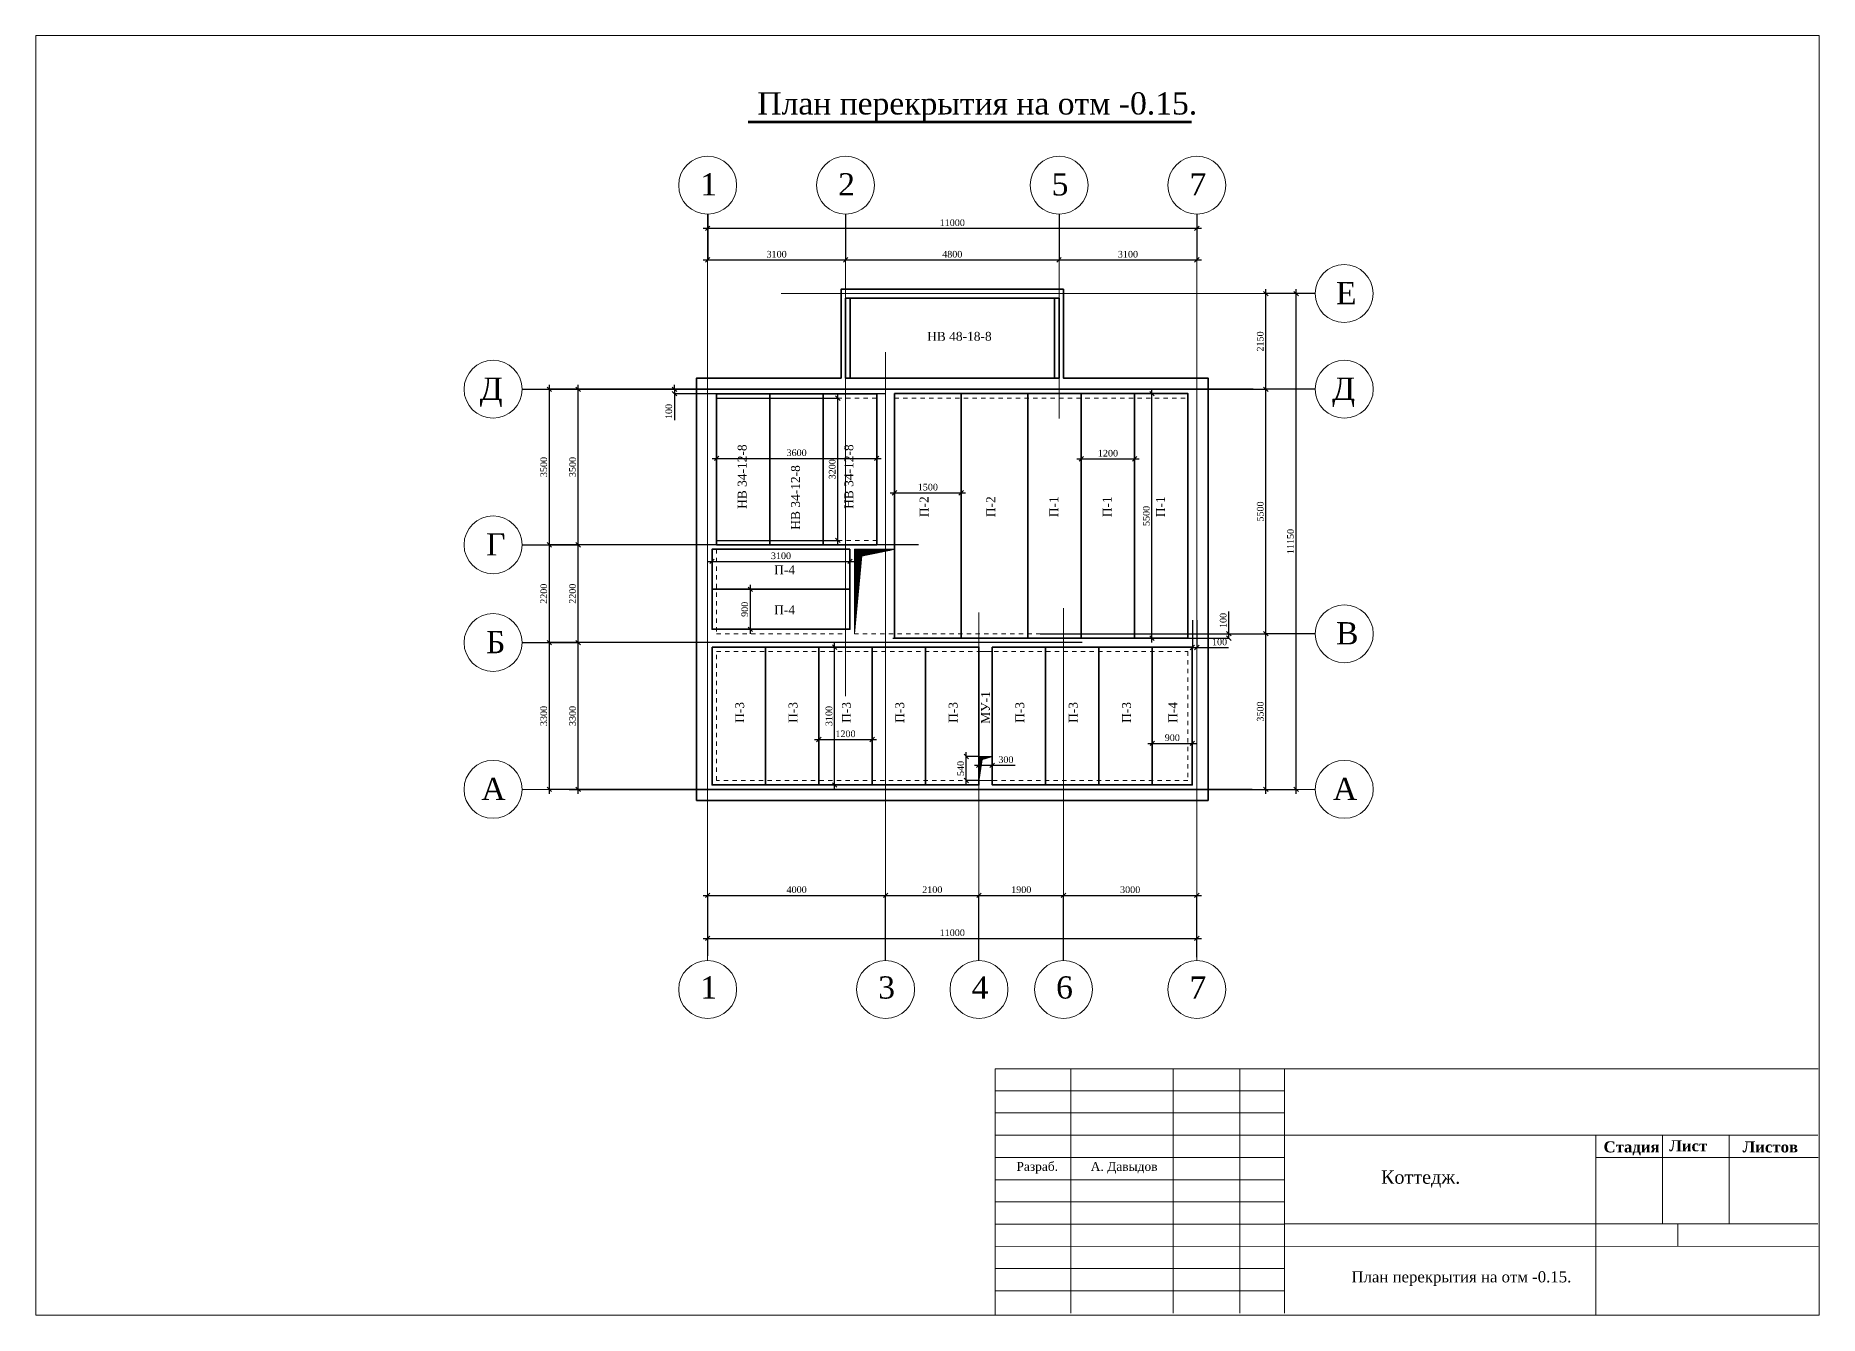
# Model space of a CAD drawing. Extents: x 1526320 to 3332998, y -546296 to 333165.
# Drawn here: x 2127794 to 2167897, y -188425 to -159641 of the extents above; entities that cross this region are included whole.
import ezdxf

# ---------------------------------------------------------------- set-up
doc = ezdxf.new("R2010")
doc.units = 0
doc.header["$LTSCALE"] = 500
doc.header["$MEASUREMENT"] = 0
doc.linetypes.add('424', pattern=[3, 1.5, -1.5])
doc.layers.get('0').update_dxf_attribs({"linetype": 'CONTINUOUS', "lineweight": 0})
for name, color, linetype, lineweight in [('Для печати', 250, 'CONTINUOUS', 0), ('КР. 1 эт. плиты', 250, 'CONTINUOUS', 0), ('КР. ОСИ', 34, 'CONTINUOUS', 18), ('КР. ф-ты обрез', 5, 'CONTINUOUS', 30)]:
    doc.layers.add(name, color=color, linetype=linetype, lineweight=lineweight)
doc.styles.add('NAKLON', font='TIMESBD.TTF', dxfattribs={"height": 500})
doc.styles.get("Standard").update_dxf_attribs({"font": 'TIMES.TTF', "height": 150})
doc.dimstyles.new('ISO-25', dxfattribs={"dimtxt": 300, "dimasz": 100, "dimexe": 0, "dimexo": 0, "dimgap": 50, "dimtad": 1, "dimdec": 0, "dimrnd": 10, "dimtxsty": 'Standard', "dimblk": 'OBLIQUE', "dimcen": 100, "dimdle": 100, "dimadec": 0, "dimazin": 0, "dimtfac": 1, "dimtdec": 0, "dimtmove": 0, "dimatfit": 3, "dimldrblk": 'OBLIQUE', "dimfxl": 0, "dimarcsym": 0})

msp = doc.modelspace()

# ---------------------------------------------------------------- texts
at = {"layer": 'Для печати', "color": 250, "linetype": 'Continuous', "lineweight": 50, "ltscale": 0.13}
for height, p in [(500, (2144020.1, -161414.4)), (250, (2157376.2, -187683.9))]:
    msp.add_text('План перекрытия на отм -0.15.', height=height, dxfattribs=at).set_placement(p)
at = {"layer": 'Для печати', "color": 250, "linetype": 'Continuous', "lineweight": 15, "ltscale": 0.13, "style": 'NAKLON'}
for s, p in [('Стадия', (2163045.2, -184760.4)), ('Лист', (2164524.7, -184736.2)), ('Листов', (2166174, -184760.4))]:
    msp.add_text(s, height=250, dxfattribs=at).set_placement(p)
at = {"layer": 'Для печати', "color": 250, "linetype": 'Continuous', "lineweight": 15}
for s, p in [('Разраб.', (2149844.4, -185175.7)), ('А. Давыдов', (2151514.8, -185175.7))]:
    msp.add_text(s, height=200, dxfattribs=at).set_placement(p)
at = {"layer": 'Для печати', "color": 250, "linetype": 'Continuous', "lineweight": 9}
msp.add_text('Коттедж.', height=300, dxfattribs=at).set_placement((2158040.8, -185465.6))
at = {"layer": 'КР. 1 эт. плиты', "color": 5, "linetype": 'Continuous', "lineweight": 30, "ltscale": 0.13}
for s, p in [('НВ 48-18-8', (2147837, -166503.7)), ('П-4', (2144397.3, -171756.1)), ('П-4', (2144397.2, -172656))]:
    msp.add_text(s, height=200, dxfattribs=at).set_placement(p)
for s, p in [('НВ 34-12-8', (2143777.6, -170285.3)), ('НВ 34-12-8', (2146177, -170284.7)), ('НВ 34-12-8', (2144977.3, -170753.6)), ('МУ-1', (2149250.1, -175120.7)), ('П-3', (2143721.9, -175099.3)), ('П-3', (2144921.6, -175099.1)), ('П-3', (2146121.4, -175099.1)), ('П-3', (2147321.1, -175099.1)), ('П-3', (2148520.8, -175099.1)), ('П-3', (2150020.4, -175099.1)), ('П-3', (2151220.2, -175099.1)), ('П-3', (2152419.9, -175099.2)), ('П-4', (2153461.5, -175099.2))]:
    msp.add_text(s, height=200, rotation=90, dxfattribs=at).set_placement(p)
at = {"layer": 'КР. 1 эт. плиты', "color": 250, "linetype": 'Continuous', "lineweight": 30, "ltscale": 0.13}
for s, p in [('П-2', (2147868, -170472.4)), ('П-2', (2149367.8, -170472.4)), ('П-1', (2150784.6, -170472.4)), ('П-1', (2151984.3, -170472.4)), ('П-1', (2153184, -170472.4))]:
    msp.add_text(s, height=200, rotation=90, dxfattribs=at).set_placement(p)
at = {"layer": 'КР. ОСИ', "color": 5, "linetype": 'Continuous', "lineweight": 9}
for s, p in [('1', (2142736.8, -163234.4)), ('2', (2145836.8, -163234.3)), ('5', (2150636.7, -163234.3)), ('7', (2153736.5, -163234.4)), ('Е', (2157029.3, -165681.8)), ('Д', (2137777.4, -167832.9)), ('Д', (2156943.2, -167832.8)), ('Г', (2137920.1, -171333.1)), ('В', (2157032.3, -173332.8)), ('Б', (2137920.1, -173532.4)), ('А', (2137814.6, -176832.8)), ('А', (2156959.1, -176832.9)), ('1', (2142736.8, -181299.8)), ('3', (2146737.2, -181299.8)), ('4', (2148837, -181299.8)), ('6', (2150736.9, -181299.8)), ('7', (2153736.5, -181299.8))]:
    msp.add_text(s, height=500, dxfattribs=at).set_placement(p)

# ---------------------------------------------------------------- blocks, each defined once
blk = doc.blocks.new('_Oblique')
at = {"color": 0, "linetype": 'ByBlock', "lineweight": -2}
blk.add_line((-0.5, -0.5), (0.5, 0.5), dxfattribs=at)
blk = doc.blocks.new('*D1019')
at = {"layer": 'КР. 1 эт. плиты', "color": 0, "linetype": 'Continuous', "lineweight": -2, "ltscale": 0.13}
for p, q in [((2153802, -172788), (2153802, -173404)), ((2153902, -172788), (2153902, -173404)), ((2153802, -173404), (2153702, -173404)), ((2153802, -173404), (2153902, -173404)), ((2153902, -173404), (2154612, -173404))]:
    blk.add_line(p, q, dxfattribs=at)
at = {"layer": 'КР. 1 эт. плиты', "color": 0, "linetype": 'Continuous', "lineweight": -2, "ltscale": 0.13, "xscale": 100, "yscale": 100, "zscale": 100}
blk.add_blockref('_Oblique', (2153802, -173404), dxfattribs=at)
at = {"layer": 'КР. 1 эт. плиты', "color": 0, "linetype": 'Continuous', "lineweight": -2, "ltscale": 0.13, "xscale": 100, "yscale": 100, "zscale": 100, "rotation": 180}
blk.add_blockref('_Oblique', (2153902, -173404), dxfattribs=at)
at = {"layer": 'КР. 1 эт. плиты', "color": 0, "linetype": 'Continuous', "lineweight": 9, "ltscale": 0.13, "insert": (2154412, -173278), "char_height": 150, "attachment_point": 5}
blk.add_mtext('100', dxfattribs=at)
blk = doc.blocks.new('*D1020')
at = {"layer": 'КР. 1 эт. плиты', "color": 0, "linetype": 'Continuous', "lineweight": -2, "ltscale": 0.13}
for p, q in [((2154620, -173094), (2154620, -172596)), ((2147063, -173194), (2154620, -173194)), ((2153802, -173094), (2154620, -173094)), ((2154620, -173194), (2154620, -172994))]:
    blk.add_line(p, q, dxfattribs=at)
at = {"layer": 'КР. 1 эт. плиты', "color": 0, "linetype": 'Continuous', "lineweight": -2, "ltscale": 0.13, "xscale": 100, "yscale": 100, "zscale": 100}
for p, rotation in [((2154620, -173094), 90), ((2154620, -173194), 270)]:
    blk.add_blockref('_Oblique', p, dxfattribs=dict(at, rotation=rotation))
at = {"layer": 'КР. 1 эт. плиты', "color": 0, "linetype": 'Continuous', "lineweight": 9, "ltscale": 0.13, "insert": (2154494, -172795), "char_height": 150, "attachment_point": 5, "rotation": 90}
blk.add_mtext('100', dxfattribs=at)
blk = doc.blocks.new('*D1022')
at = {"layer": 'КР. 1 эт. плиты', "color": 0, "linetype": 'Continuous', "lineweight": -2, "ltscale": 0.13}
for p, q in [((2143103, -167794), (2143103, -169149)), ((2146702, -167794), (2146702, -169149)), ((2143003, -169149), (2146802, -169149))]:
    blk.add_line(p, q, dxfattribs=at)
at = {"layer": 'КР. 1 эт. плиты', "color": 0, "linetype": 'Continuous', "lineweight": -2, "ltscale": 0.13, "xscale": 100, "yscale": 100, "zscale": 100, "rotation": 180}
blk.add_blockref('_Oblique', (2143103, -169149), dxfattribs=at)
at = {"layer": 'КР. 1 эт. плиты', "color": 0, "linetype": 'Continuous', "lineweight": -2, "ltscale": 0.13, "xscale": 100, "yscale": 100, "zscale": 100}
blk.add_blockref('_Oblique', (2146702, -169149), dxfattribs=at)
at = {"layer": 'КР. 1 эт. плиты', "color": 0, "linetype": 'Continuous', "lineweight": 9, "ltscale": 0.13, "insert": (2144902, -169023), "char_height": 150, "attachment_point": 5}
blk.add_mtext('3600', dxfattribs=at)
blk = doc.blocks.new('*D1023')
at = {"layer": 'КР. 1 эт. плиты', "color": 0, "linetype": 'Continuous', "lineweight": -2, "ltscale": 0.13}
for p, q in [((2143103, -167794), (2145829, -167794)), ((2145829, -171094), (2145829, -167694)), ((2143103, -170994), (2145829, -170994))]:
    blk.add_line(p, q, dxfattribs=at)
at = {"layer": 'КР. 1 эт. плиты', "color": 0, "linetype": 'Continuous', "lineweight": -2, "ltscale": 0.13, "xscale": 100, "yscale": 100, "zscale": 100}
for p, rotation in [((2145829, -167794), 90), ((2145829, -170994), 270)]:
    blk.add_blockref('_Oblique', p, dxfattribs=dict(at, rotation=rotation))
at = {"layer": 'КР. 1 эт. плиты', "color": 0, "linetype": 'Continuous', "lineweight": 9, "ltscale": 0.13, "insert": (2145703, -169394), "char_height": 150, "attachment_point": 5, "rotation": 90}
blk.add_mtext('3200', dxfattribs=at)
blk = doc.blocks.new('*D1024')
at = {"layer": 'КР. 1 эт. плиты', "color": 0, "linetype": 'Continuous', "lineweight": -2, "ltscale": 0.13}
for p, q in [((2142156, -167595), (2142156, -167495)), ((2146901, -167595), (2142156, -167595)), ((2142156, -167595), (2142156, -167694)), ((2146901, -167694), (2142156, -167694)), ((2142156, -167694), (2142156, -168293))]:
    blk.add_line(p, q, dxfattribs=at)
at = {"layer": 'КР. 1 эт. плиты', "color": 0, "linetype": 'Continuous', "lineweight": -2, "ltscale": 0.13, "xscale": 100, "yscale": 100, "zscale": 100}
for p, rotation in [((2142156, -167595), 270), ((2142156, -167694), 90)]:
    blk.add_blockref('_Oblique', p, dxfattribs=dict(at, rotation=rotation))
at = {"layer": 'КР. 1 эт. плиты', "color": 0, "linetype": 'Continuous', "lineweight": 9, "ltscale": 0.13, "insert": (2142029, -168094), "char_height": 150, "attachment_point": 5, "rotation": 90}
blk.add_mtext('100', dxfattribs=at)
blk = doc.blocks.new('*D1025')
at = {"layer": 'КР. 1 эт. плиты', "color": 0, "linetype": 'Continuous', "lineweight": -2, "ltscale": 0.13}
for p, q in [((2148900, -176052), (2149300, -176052)), ((2149000, -176495), (2149000, -176052)), ((2149300, -176495), (2149300, -176052)), ((2149300, -176052), (2149816, -176052))]:
    blk.add_line(p, q, dxfattribs=at)
at = {"layer": 'КР. 1 эт. плиты', "color": 0, "linetype": 'Continuous', "lineweight": -2, "ltscale": 0.13, "xscale": 100, "yscale": 100, "zscale": 100, "rotation": 180}
blk.add_blockref('_Oblique', (2149000, -176052), dxfattribs=at)
at = {"layer": 'КР. 1 эт. плиты', "color": 0, "linetype": 'Continuous', "lineweight": -2, "ltscale": 0.13, "xscale": 100, "yscale": 100, "zscale": 100}
blk.add_blockref('_Oblique', (2149300, -176052), dxfattribs=at)
at = {"layer": 'КР. 1 эт. плиты', "color": 0, "linetype": 'Continuous', "lineweight": 0, "ltscale": 0.13, "insert": (2149608, -175926), "char_height": 150, "attachment_point": 5}
blk.add_mtext('300', dxfattribs=at)
blk = doc.blocks.new('*D1026')
at = {"layer": 'КР. 1 эт. плиты', "color": 0, "linetype": 'Continuous', "lineweight": -2, "ltscale": 0.13}
for p, q in [((2148716, -176494), (2148716, -175755)), ((2149003, -175855), (2148716, -175855)), ((2149003, -176394), (2148716, -176394))]:
    blk.add_line(p, q, dxfattribs=at)
at = {"layer": 'КР. 1 эт. плиты', "color": 0, "linetype": 'Continuous', "lineweight": -2, "ltscale": 0.13, "xscale": 100, "yscale": 100, "zscale": 100}
for p, rotation in [((2148716, -175855), 90), ((2148716, -176394), 270)]:
    blk.add_blockref('_Oblique', p, dxfattribs=dict(at, rotation=rotation))
at = {"layer": 'КР. 1 эт. плиты', "color": 0, "linetype": 'Continuous', "lineweight": 9, "ltscale": 0.13, "insert": (2148590, -176124), "char_height": 150, "attachment_point": 5, "rotation": 90}
blk.add_mtext('540', dxfattribs=at)
blk = doc.blocks.new('*D1042')
at = {"layer": 'КР. 1 эт. плиты', "color": 0, "linetype": 'Continuous', "lineweight": -2, "ltscale": 0.13}
for p, q in [((2152891, -173294), (2152891, -167593)), ((2152502, -167693), (2152891, -167693)), ((2151303, -173194), (2152891, -173194))]:
    blk.add_line(p, q, dxfattribs=at)
at = {"layer": 'КР. 1 эт. плиты', "color": 0, "linetype": 'Continuous', "lineweight": -2, "ltscale": 0.13, "xscale": 100, "yscale": 100, "zscale": 100}
for p, rotation in [((2152891, -167693), 90), ((2152891, -173194), 270)]:
    blk.add_blockref('_Oblique', p, dxfattribs=dict(at, rotation=rotation))
at = {"layer": 'КР. 1 эт. плиты', "color": 0, "linetype": 'Continuous', "lineweight": 9, "ltscale": 0.13, "insert": (2152765, -170444), "char_height": 150, "attachment_point": 5, "rotation": 90}
blk.add_mtext('5500', dxfattribs=at)
blk = doc.blocks.new('*D1043')
at = {"layer": 'КР. 1 эт. плиты', "color": 0, "linetype": 'Continuous', "lineweight": -2, "ltscale": 0.13}
for p, q in [((2151303, -167693), (2151303, -169160)), ((2152502, -167693), (2152502, -169160)), ((2151203, -169160), (2152602, -169160))]:
    blk.add_line(p, q, dxfattribs=at)
at = {"layer": 'КР. 1 эт. плиты', "color": 0, "linetype": 'Continuous', "lineweight": -2, "ltscale": 0.13, "xscale": 100, "yscale": 100, "zscale": 100, "rotation": 180}
blk.add_blockref('_Oblique', (2151303, -169160), dxfattribs=at)
at = {"layer": 'КР. 1 эт. плиты', "color": 0, "linetype": 'Continuous', "lineweight": -2, "ltscale": 0.13, "xscale": 100, "yscale": 100, "zscale": 100}
blk.add_blockref('_Oblique', (2152502, -169160), dxfattribs=at)
at = {"layer": 'КР. 1 эт. плиты', "color": 0, "linetype": 'Continuous', "lineweight": 9, "ltscale": 0.13, "insert": (2151903, -169034), "char_height": 150, "attachment_point": 5}
blk.add_mtext('1200', dxfattribs=at)
blk = doc.blocks.new('*D1044')
at = {"layer": 'КР. 1 эт. плиты', "color": 0, "linetype": 'Continuous', "lineweight": -2, "ltscale": 0.13}
for p, q in [((2148603, -167693), (2148603, -169923)), ((2147004, -169923), (2148703, -169923)), ((2147104, -173194), (2147104, -169923))]:
    blk.add_line(p, q, dxfattribs=at)
at = {"layer": 'КР. 1 эт. плиты', "color": 0, "linetype": 'Continuous', "lineweight": -2, "ltscale": 0.13, "xscale": 100, "yscale": 100, "zscale": 100, "rotation": 180}
blk.add_blockref('_Oblique', (2147104, -169923), dxfattribs=at)
at = {"layer": 'КР. 1 эт. плиты', "color": 0, "linetype": 'Continuous', "lineweight": -2, "ltscale": 0.13, "xscale": 100, "yscale": 100, "zscale": 100}
blk.add_blockref('_Oblique', (2148603, -169923), dxfattribs=at)
at = {"layer": 'КР. 1 эт. плиты', "color": 0, "linetype": 'Continuous', "lineweight": 9, "ltscale": 0.13, "insert": (2147853, -169797), "char_height": 150, "attachment_point": 5}
blk.add_mtext('1500', dxfattribs=at)
blk = doc.blocks.new('*D1045')
at = {"layer": 'КР. 1 эт. плиты', "color": 0, "linetype": 'Continuous', "lineweight": -2, "ltscale": 0.13}
for p, q in [((2145301, -175472), (2146701, -175472)), ((2145401, -176495), (2145401, -175472)), ((2146601, -176495), (2146601, -175472))]:
    blk.add_line(p, q, dxfattribs=at)
at = {"layer": 'КР. 1 эт. плиты', "color": 0, "linetype": 'Continuous', "lineweight": -2, "ltscale": 0.13, "xscale": 100, "yscale": 100, "zscale": 100, "rotation": 180}
blk.add_blockref('_Oblique', (2145401, -175472), dxfattribs=at)
at = {"layer": 'КР. 1 эт. плиты', "color": 0, "linetype": 'Continuous', "lineweight": -2, "ltscale": 0.13, "xscale": 100, "yscale": 100, "zscale": 100}
blk.add_blockref('_Oblique', (2146601, -175472), dxfattribs=at)
at = {"layer": 'КР. 1 эт. плиты', "color": 0, "linetype": 'Continuous', "lineweight": 9, "ltscale": 0.13, "insert": (2146001, -175346), "char_height": 150, "attachment_point": 5}
blk.add_mtext('1200', dxfattribs=at)
blk = doc.blocks.new('*D1046')
at = {"layer": 'КР. 1 эт. плиты', "color": 0, "linetype": 'Continuous', "lineweight": -2, "ltscale": 0.13}
for p, q in [((2145401, -173395), (2145757, -173395)), ((2145757, -176595), (2145757, -173295)), ((2145401, -176495), (2145757, -176495))]:
    blk.add_line(p, q, dxfattribs=at)
at = {"layer": 'КР. 1 эт. плиты', "color": 0, "linetype": 'Continuous', "lineweight": -2, "ltscale": 0.13, "xscale": 100, "yscale": 100, "zscale": 100}
for p, rotation in [((2145757, -173395), 90), ((2145757, -176495), 270)]:
    blk.add_blockref('_Oblique', p, dxfattribs=dict(at, rotation=rotation))
at = {"layer": 'КР. 1 эт. плиты', "color": 0, "linetype": 'Continuous', "lineweight": 9, "ltscale": 0.13, "insert": (2145630, -174945), "char_height": 150, "attachment_point": 5, "rotation": 90}
blk.add_mtext('3100', dxfattribs=at)
blk = doc.blocks.new('*D1047')
at = {"layer": 'КР. 1 эт. плиты', "color": 0, "linetype": 'Continuous', "lineweight": -2, "ltscale": 0.13}
for p, q in [((2153799, -173396), (2153799, -175560)), ((2152799, -175560), (2153899, -175560)), ((2152899, -176495), (2152899, -175560))]:
    blk.add_line(p, q, dxfattribs=at)
at = {"layer": 'КР. 1 эт. плиты', "color": 0, "linetype": 'Continuous', "lineweight": -2, "ltscale": 0.13, "xscale": 100, "yscale": 100, "zscale": 100, "rotation": 180}
blk.add_blockref('_Oblique', (2152899, -175560), dxfattribs=at)
at = {"layer": 'КР. 1 эт. плиты', "color": 0, "linetype": 'Continuous', "lineweight": -2, "ltscale": 0.13, "xscale": 100, "yscale": 100, "zscale": 100}
blk.add_blockref('_Oblique', (2153799, -175560), dxfattribs=at)
at = {"layer": 'КР. 1 эт. плиты', "color": 0, "linetype": 'Continuous', "lineweight": 9, "ltscale": 0.13, "insert": (2153349, -175433), "char_height": 150, "attachment_point": 5}
blk.add_mtext('900', dxfattribs=at)
blk = doc.blocks.new('*D1048')
at = {"layer": 'КР. 1 эт. плиты', "color": 0, "linetype": 'Continuous', "lineweight": -2, "ltscale": 0.13}
for p, q in [((2143002, -171194), (2143002, -171467)), ((2146101, -171194), (2146101, -171467)), ((2142902, -171467), (2146201, -171467))]:
    blk.add_line(p, q, dxfattribs=at)
at = {"layer": 'КР. 1 эт. плиты', "color": 0, "linetype": 'Continuous', "lineweight": -2, "ltscale": 0.13, "xscale": 100, "yscale": 100, "zscale": 100, "rotation": 180}
blk.add_blockref('_Oblique', (2143002, -171467), dxfattribs=at)
at = {"layer": 'КР. 1 эт. плиты', "color": 0, "linetype": 'Continuous', "lineweight": -2, "ltscale": 0.13, "xscale": 100, "yscale": 100, "zscale": 100}
blk.add_blockref('_Oblique', (2146101, -171467), dxfattribs=at)
at = {"layer": 'КР. 1 эт. плиты', "color": 0, "linetype": 'Continuous', "lineweight": 9, "ltscale": 0.13, "insert": (2144551, -171341), "char_height": 150, "attachment_point": 5}
blk.add_mtext('3100', dxfattribs=at)
blk = doc.blocks.new('*D1049')
at = {"layer": 'КР. 1 эт. плиты', "color": 0, "linetype": 'Continuous', "lineweight": -2, "ltscale": 0.13}
for p, q in [((2143862, -173094), (2143862, -171994)), ((2143002, -172094), (2143862, -172094)), ((2146101, -172994), (2143862, -172994))]:
    blk.add_line(p, q, dxfattribs=at)
at = {"layer": 'КР. 1 эт. плиты', "color": 0, "linetype": 'Continuous', "lineweight": -2, "ltscale": 0.13, "xscale": 100, "yscale": 100, "zscale": 100}
for p, rotation in [((2143862, -172094), 90), ((2143862, -172994), 270)]:
    blk.add_blockref('_Oblique', p, dxfattribs=dict(at, rotation=rotation))
at = {"layer": 'КР. 1 эт. плиты', "color": 0, "linetype": 'Continuous', "lineweight": 9, "ltscale": 0.13, "insert": (2143736, -172544), "char_height": 150, "attachment_point": 5, "rotation": 90}
blk.add_mtext('900', dxfattribs=at)
blk = doc.blocks.new('*D1831')
at = {"layer": 'КР. ОСИ', "color": 0, "linetype": 'Continuous', "lineweight": -2, "ltscale": 0.13}
for p, q in [((2148903, -178978), (2151003, -178978)), ((2149003, -180443), (2149003, -178978)), ((2150903, -180443), (2150903, -178978))]:
    blk.add_line(p, q, dxfattribs=at)
at = {"layer": 'КР. ОСИ', "color": 0, "linetype": 'Continuous', "lineweight": -2, "ltscale": 0.13, "xscale": 100, "yscale": 100, "zscale": 100, "rotation": 180}
blk.add_blockref('_Oblique', (2149003, -178978), dxfattribs=at)
at = {"layer": 'КР. ОСИ', "color": 0, "linetype": 'Continuous', "lineweight": -2, "ltscale": 0.13, "xscale": 100, "yscale": 100, "zscale": 100}
blk.add_blockref('_Oblique', (2150903, -178978), dxfattribs=at)
at = {"layer": 'КР. ОСИ', "color": 0, "linetype": 'Continuous', "lineweight": 9, "ltscale": 0.13, "insert": (2149953, -178851), "char_height": 150, "attachment_point": 5}
blk.add_mtext('1900', dxfattribs=at)
blk = doc.blocks.new('*D1832')
at = {"layer": 'КР. ОСИ', "color": 0, "linetype": 'Continuous', "lineweight": -2, "ltscale": 0.13}
for p, q in [((2146803, -178978), (2149103, -178978)), ((2146903, -180443), (2146903, -178978)), ((2149003, -180443), (2149003, -178978))]:
    blk.add_line(p, q, dxfattribs=at)
at = {"layer": 'КР. ОСИ', "color": 0, "linetype": 'Continuous', "lineweight": -2, "ltscale": 0.13, "xscale": 100, "yscale": 100, "zscale": 100, "rotation": 180}
blk.add_blockref('_Oblique', (2146903, -178978), dxfattribs=at)
at = {"layer": 'КР. ОСИ', "color": 0, "linetype": 'Continuous', "lineweight": -2, "ltscale": 0.13, "xscale": 100, "yscale": 100, "zscale": 100}
blk.add_blockref('_Oblique', (2149003, -178978), dxfattribs=at)
at = {"layer": 'КР. ОСИ', "color": 0, "linetype": 'Continuous', "lineweight": 9, "ltscale": 0.13, "insert": (2147953, -178851), "char_height": 150, "attachment_point": 5}
blk.add_mtext('2100', dxfattribs=at)
blk = doc.blocks.new('*D1833')
at = {"layer": 'КР. ОСИ', "color": 0, "linetype": 'Continuous', "lineweight": -2, "ltscale": 0.13}
for p, q in [((2142803, -178978), (2147003, -178978)), ((2142903, -180337), (2142903, -178978)), ((2146903, -180443), (2146903, -178978))]:
    blk.add_line(p, q, dxfattribs=at)
at = {"layer": 'КР. ОСИ', "color": 0, "linetype": 'Continuous', "lineweight": -2, "ltscale": 0.13, "xscale": 100, "yscale": 100, "zscale": 100, "rotation": 180}
blk.add_blockref('_Oblique', (2142903, -178978), dxfattribs=at)
at = {"layer": 'КР. ОСИ', "color": 0, "linetype": 'Continuous', "lineweight": -2, "ltscale": 0.13, "xscale": 100, "yscale": 100, "zscale": 100}
blk.add_blockref('_Oblique', (2146903, -178978), dxfattribs=at)
at = {"layer": 'КР. ОСИ', "color": 0, "linetype": 'Continuous', "lineweight": 9, "ltscale": 0.13, "insert": (2144903, -178851), "char_height": 150, "attachment_point": 5}
blk.add_mtext('4000', dxfattribs=at)
blk = doc.blocks.new('*D1834')
at = {"layer": 'КР. ОСИ', "color": 0, "linetype": 'Continuous', "lineweight": -2, "ltscale": 0.13}
for p, q in [((2150803, -178978), (2154002, -178978)), ((2150903, -180443), (2150903, -178978)), ((2153902, -180369), (2153902, -178978))]:
    blk.add_line(p, q, dxfattribs=at)
at = {"layer": 'КР. ОСИ', "color": 0, "linetype": 'Continuous', "lineweight": -2, "ltscale": 0.13, "xscale": 100, "yscale": 100, "zscale": 100, "rotation": 180}
blk.add_blockref('_Oblique', (2150903, -178978), dxfattribs=at)
at = {"layer": 'КР. ОСИ', "color": 0, "linetype": 'Continuous', "lineweight": -2, "ltscale": 0.13, "xscale": 100, "yscale": 100, "zscale": 100}
blk.add_blockref('_Oblique', (2153902, -178978), dxfattribs=at)
at = {"layer": 'КР. ОСИ', "color": 0, "linetype": 'Continuous', "lineweight": 9, "ltscale": 0.13, "insert": (2152402, -178851), "char_height": 150, "attachment_point": 5}
blk.add_mtext('3000', dxfattribs=at)
blk = doc.blocks.new('*D1835')
at = {"layer": 'КР. ОСИ', "color": 0, "linetype": 'Continuous', "lineweight": -2, "ltscale": 0.13}
for p, q in [((2142803, -179947), (2154002, -179947)), ((2142903, -180337), (2142903, -179947)), ((2153902, -180369), (2153902, -179947))]:
    blk.add_line(p, q, dxfattribs=at)
at = {"layer": 'КР. ОСИ', "color": 0, "linetype": 'Continuous', "lineweight": -2, "ltscale": 0.13, "xscale": 100, "yscale": 100, "zscale": 100, "rotation": 180}
blk.add_blockref('_Oblique', (2142903, -179947), dxfattribs=at)
at = {"layer": 'КР. ОСИ', "color": 0, "linetype": 'Continuous', "lineweight": -2, "ltscale": 0.13, "xscale": 100, "yscale": 100, "zscale": 100}
blk.add_blockref('_Oblique', (2153902, -179947), dxfattribs=at)
at = {"layer": 'КР. ОСИ', "color": 0, "linetype": 'Continuous', "lineweight": 9, "ltscale": 0.13, "insert": (2148402, -179820), "char_height": 150, "attachment_point": 5}
blk.add_mtext('11000', dxfattribs=at)
blk = doc.blocks.new('*D1836')
at = {"layer": 'КР. ОСИ', "color": 0, "linetype": 'Continuous', "lineweight": -2, "ltscale": 0.13}
for p, q in [((2155453, -167694), (2155453, -165343)), ((2156562, -165443), (2155453, -165443)), ((2138877, -167594), (2155453, -167594))]:
    blk.add_line(p, q, dxfattribs=at)
at = {"layer": 'КР. ОСИ', "color": 0, "linetype": 'Continuous', "lineweight": -2, "ltscale": 0.13, "xscale": 100, "yscale": 100, "zscale": 100}
for p, rotation in [((2155453, -165443), 90), ((2155453, -167594), 270)]:
    blk.add_blockref('_Oblique', p, dxfattribs=dict(at, rotation=rotation))
at = {"layer": 'КР. ОСИ', "color": 0, "linetype": 'Continuous', "lineweight": 9, "ltscale": 0.13, "insert": (2155327, -166519), "char_height": 150, "attachment_point": 5, "rotation": 90}
blk.add_mtext('2150', dxfattribs=at)
blk = doc.blocks.new('*D1837')
at = {"layer": 'КР. ОСИ', "color": 0, "linetype": 'Continuous', "lineweight": -2, "ltscale": 0.13}
for p, q in [((2138728, -171094), (2139991, -171094)), ((2139991, -173394), (2139991, -170994)), ((2151322, -173294), (2139991, -173294))]:
    blk.add_line(p, q, dxfattribs=at)
at = {"layer": 'КР. ОСИ', "color": 0, "linetype": 'Continuous', "lineweight": -2, "ltscale": 0.13, "xscale": 100, "yscale": 100, "zscale": 100}
for p, rotation in [((2139991, -171094), 90), ((2139991, -173294), 270)]:
    blk.add_blockref('_Oblique', p, dxfattribs=dict(at, rotation=rotation))
at = {"layer": 'КР. ОСИ', "color": 0, "linetype": 'Continuous', "lineweight": 9, "ltscale": 0.13, "insert": (2139864, -172194), "char_height": 150, "attachment_point": 5, "rotation": 90}
blk.add_mtext('2200', dxfattribs=at)
blk = doc.blocks.new('*D1838')
at = {"layer": 'КР. ОСИ', "color": 0, "linetype": 'Continuous', "lineweight": -2, "ltscale": 0.13}
for p, q in [((2155453, -176694), (2155453, -172994)), ((2156565, -173094), (2155453, -173094)), ((2139789, -176594), (2155453, -176594))]:
    blk.add_line(p, q, dxfattribs=at)
at = {"layer": 'КР. ОСИ', "color": 0, "linetype": 'Continuous', "lineweight": -2, "ltscale": 0.13, "xscale": 100, "yscale": 100, "zscale": 100}
for p, rotation in [((2155453, -173094), 90), ((2155453, -176594), 270)]:
    blk.add_blockref('_Oblique', p, dxfattribs=dict(at, rotation=rotation))
at = {"layer": 'КР. ОСИ', "color": 0, "linetype": 'Continuous', "lineweight": 9, "ltscale": 0.13, "insert": (2155327, -174844), "char_height": 150, "attachment_point": 5, "rotation": 90}
blk.add_mtext('3500', dxfattribs=at)
blk = doc.blocks.new('*D1839')
at = {"layer": 'КР. ОСИ', "color": 0, "linetype": 'Continuous', "lineweight": -2, "ltscale": 0.13}
for p, q in [((2139344, -176694), (2139344, -173194)), ((2140962, -173294), (2139344, -173294)), ((2155142, -176594), (2139344, -176594))]:
    blk.add_line(p, q, dxfattribs=at)
at = {"layer": 'КР. ОСИ', "color": 0, "linetype": 'Continuous', "lineweight": -2, "ltscale": 0.13, "xscale": 100, "yscale": 100, "zscale": 100}
for p, rotation in [((2139344, -173294), 90), ((2139344, -176594), 270)]:
    blk.add_blockref('_Oblique', p, dxfattribs=dict(at, rotation=rotation))
at = {"layer": 'КР. ОСИ', "color": 0, "linetype": 'Continuous', "lineweight": 9, "ltscale": 0.13, "insert": (2139217, -174944), "char_height": 150, "attachment_point": 5, "rotation": 90}
blk.add_mtext('3300', dxfattribs=at)
blk = doc.blocks.new('*D1840')
at = {"layer": 'КР. ОСИ', "color": 0, "linetype": 'Continuous', "lineweight": -2, "ltscale": 0.13}
for p, q in [((2138728, -167594), (2139991, -167594)), ((2139991, -171194), (2139991, -167494)), ((2147641, -171094), (2139991, -171094))]:
    blk.add_line(p, q, dxfattribs=at)
at = {"layer": 'КР. ОСИ', "color": 0, "linetype": 'Continuous', "lineweight": -2, "ltscale": 0.13, "xscale": 100, "yscale": 100, "zscale": 100}
for p, rotation in [((2139991, -167594), 90), ((2139991, -171094), 270)]:
    blk.add_blockref('_Oblique', p, dxfattribs=dict(at, rotation=rotation))
at = {"layer": 'КР. ОСИ', "color": 0, "linetype": 'Continuous', "lineweight": 9, "ltscale": 0.13, "insert": (2139864, -169344), "char_height": 150, "attachment_point": 5, "rotation": 90}
blk.add_mtext('3500', dxfattribs=at)
blk = doc.blocks.new('*D1841')
at = {"layer": 'КР. ОСИ', "color": 0, "linetype": 'Continuous', "lineweight": -2, "ltscale": 0.13}
for p, q in [((2156133, -176694), (2156133, -165343)), ((2156562, -165443), (2156133, -165443)), ((2139789, -176594), (2156133, -176594))]:
    blk.add_line(p, q, dxfattribs=at)
at = {"layer": 'КР. ОСИ', "color": 0, "linetype": 'Continuous', "lineweight": -2, "ltscale": 0.13, "xscale": 100, "yscale": 100, "zscale": 100}
for p, rotation in [((2156133, -165443), 90), ((2156133, -176594), 270)]:
    blk.add_blockref('_Oblique', p, dxfattribs=dict(at, rotation=rotation))
at = {"layer": 'КР. ОСИ', "color": 0, "linetype": 'Continuous', "lineweight": 9, "ltscale": 0.13, "insert": (2156007, -171019), "char_height": 150, "attachment_point": 5, "rotation": 90}
blk.add_mtext('11150', dxfattribs=at)
blk = doc.blocks.new('*D1842')
at = {"layer": 'КР. ОСИ', "color": 0, "linetype": 'Continuous', "lineweight": -2, "ltscale": 0.13}
for p, q in [((2139344, -171194), (2139344, -167494)), ((2155170, -167594), (2139344, -167594)), ((2140953, -171094), (2139344, -171094))]:
    blk.add_line(p, q, dxfattribs=at)
at = {"layer": 'КР. ОСИ', "color": 0, "linetype": 'Continuous', "lineweight": -2, "ltscale": 0.13, "xscale": 100, "yscale": 100, "zscale": 100}
for p, rotation in [((2139344, -167594), 90), ((2139344, -171094), 270)]:
    blk.add_blockref('_Oblique', p, dxfattribs=dict(at, rotation=rotation))
at = {"layer": 'КР. ОСИ', "color": 0, "linetype": 'Continuous', "lineweight": 9, "ltscale": 0.13, "insert": (2139217, -169344), "char_height": 150, "attachment_point": 5, "rotation": 90}
blk.add_mtext('3500', dxfattribs=at)
blk = doc.blocks.new('*D1843')
at = {"layer": 'КР. ОСИ', "color": 0, "linetype": 'Continuous', "lineweight": -2, "ltscale": 0.13}
for p, q in [((2139991, -176694), (2139991, -173194)), ((2138728, -173294), (2139991, -173294)), ((2140438, -176594), (2139991, -176594))]:
    blk.add_line(p, q, dxfattribs=at)
at = {"layer": 'КР. ОСИ', "color": 0, "linetype": 'Continuous', "lineweight": -2, "ltscale": 0.13, "xscale": 100, "yscale": 100, "zscale": 100}
for p, rotation in [((2139991, -173294), 90), ((2139991, -176594), 270)]:
    blk.add_blockref('_Oblique', p, dxfattribs=dict(at, rotation=rotation))
at = {"layer": 'КР. ОСИ', "color": 0, "linetype": 'Continuous', "lineweight": 9, "ltscale": 0.13, "insert": (2139864, -174944), "char_height": 150, "attachment_point": 5, "rotation": 90}
blk.add_mtext('3300', dxfattribs=at)
blk = doc.blocks.new('*D1844')
at = {"layer": 'КР. ОСИ', "color": 0, "linetype": 'Continuous', "lineweight": -2, "ltscale": 0.13}
for p, q in [((2139344, -173394), (2139344, -170994)), ((2140953, -171094), (2139344, -171094)), ((2140962, -173294), (2139344, -173294))]:
    blk.add_line(p, q, dxfattribs=at)
at = {"layer": 'КР. ОСИ', "color": 0, "linetype": 'Continuous', "lineweight": -2, "ltscale": 0.13, "xscale": 100, "yscale": 100, "zscale": 100}
for p, rotation in [((2139344, -171094), 90), ((2139344, -173294), 270)]:
    blk.add_blockref('_Oblique', p, dxfattribs=dict(at, rotation=rotation))
at = {"layer": 'КР. ОСИ', "color": 0, "linetype": 'Continuous', "lineweight": 9, "ltscale": 0.13, "insert": (2139217, -172194), "char_height": 150, "attachment_point": 5, "rotation": 90}
blk.add_mtext('2200', dxfattribs=at)
blk = doc.blocks.new('*D1845')
at = {"layer": 'КР. ОСИ', "color": 0, "linetype": 'Continuous', "lineweight": -2, "ltscale": 0.13}
for p, q in [((2142803, -163974), (2154002, -163974)), ((2142903, -163657), (2142903, -163974)), ((2153902, -163657), (2153902, -163974))]:
    blk.add_line(p, q, dxfattribs=at)
at = {"layer": 'КР. ОСИ', "color": 0, "linetype": 'Continuous', "lineweight": -2, "ltscale": 0.13, "xscale": 100, "yscale": 100, "zscale": 100, "rotation": 180}
blk.add_blockref('_Oblique', (2142903, -163974), dxfattribs=at)
at = {"layer": 'КР. ОСИ', "color": 0, "linetype": 'Continuous', "lineweight": -2, "ltscale": 0.13, "xscale": 100, "yscale": 100, "zscale": 100}
blk.add_blockref('_Oblique', (2153902, -163974), dxfattribs=at)
at = {"layer": 'КР. ОСИ', "color": 0, "linetype": 'Continuous', "lineweight": 5, "ltscale": 0.13, "insert": (2148402, -163848), "char_height": 150, "attachment_point": 5}
blk.add_mtext('11000', dxfattribs=at)
blk = doc.blocks.new('*D1846')
at = {"layer": 'КР. ОСИ', "color": 0, "linetype": 'Continuous', "lineweight": -2, "ltscale": 0.13}
for p, q in [((2150802, -163657), (2150802, -164684)), ((2153902, -163657), (2153902, -164684)), ((2150702, -164684), (2154002, -164684))]:
    blk.add_line(p, q, dxfattribs=at)
at = {"layer": 'КР. ОСИ', "color": 0, "linetype": 'Continuous', "lineweight": -2, "ltscale": 0.13, "xscale": 100, "yscale": 100, "zscale": 100, "rotation": 180}
blk.add_blockref('_Oblique', (2150802, -164684), dxfattribs=at)
at = {"layer": 'КР. ОСИ', "color": 0, "linetype": 'Continuous', "lineweight": -2, "ltscale": 0.13, "xscale": 100, "yscale": 100, "zscale": 100}
blk.add_blockref('_Oblique', (2153902, -164684), dxfattribs=at)
at = {"layer": 'КР. ОСИ', "color": 0, "linetype": 'Continuous', "lineweight": 5, "ltscale": 0.13, "insert": (2152352, -164558), "char_height": 150, "attachment_point": 5}
blk.add_mtext('3100', dxfattribs=at)
blk = doc.blocks.new('*D1847')
at = {"layer": 'КР. ОСИ', "color": 0, "linetype": 'Continuous', "lineweight": -2, "ltscale": 0.13}
for p, q in [((2146003, -163657), (2146003, -164684)), ((2150802, -163657), (2150802, -164684)), ((2145903, -164684), (2150902, -164684))]:
    blk.add_line(p, q, dxfattribs=at)
at = {"layer": 'КР. ОСИ', "color": 0, "linetype": 'Continuous', "lineweight": -2, "ltscale": 0.13, "xscale": 100, "yscale": 100, "zscale": 100, "rotation": 180}
blk.add_blockref('_Oblique', (2146003, -164684), dxfattribs=at)
at = {"layer": 'КР. ОСИ', "color": 0, "linetype": 'Continuous', "lineweight": -2, "ltscale": 0.13, "xscale": 100, "yscale": 100, "zscale": 100}
blk.add_blockref('_Oblique', (2150802, -164684), dxfattribs=at)
at = {"layer": 'КР. ОСИ', "color": 0, "linetype": 'Continuous', "lineweight": 5, "ltscale": 0.13, "insert": (2148402, -164558), "char_height": 150, "attachment_point": 5}
blk.add_mtext('4800', dxfattribs=at)
blk = doc.blocks.new('*D1848')
at = {"layer": 'КР. ОСИ', "color": 0, "linetype": 'Continuous', "lineweight": -2, "ltscale": 0.13}
for p, q in [((2142903, -163657), (2142903, -164684)), ((2146003, -163657), (2146003, -164684)), ((2142803, -164684), (2146103, -164684))]:
    blk.add_line(p, q, dxfattribs=at)
at = {"layer": 'КР. ОСИ', "color": 0, "linetype": 'Continuous', "lineweight": -2, "ltscale": 0.13, "xscale": 100, "yscale": 100, "zscale": 100, "rotation": 180}
blk.add_blockref('_Oblique', (2142903, -164684), dxfattribs=at)
at = {"layer": 'КР. ОСИ', "color": 0, "linetype": 'Continuous', "lineweight": -2, "ltscale": 0.13, "xscale": 100, "yscale": 100, "zscale": 100}
blk.add_blockref('_Oblique', (2146003, -164684), dxfattribs=at)
at = {"layer": 'КР. ОСИ', "color": 0, "linetype": 'Continuous', "lineweight": 5, "ltscale": 0.13, "insert": (2144453, -164558), "char_height": 150, "attachment_point": 5}
blk.add_mtext('3100', dxfattribs=at)
blk = doc.blocks.new('*D1849')
at = {"layer": 'КР. ОСИ', "color": 0, "linetype": 'Continuous', "lineweight": -2, "ltscale": 0.13}
for p, q in [((2155453, -173194), (2155453, -167494)), ((2156565, -167594), (2155453, -167594)), ((2150377, -173094), (2155453, -173094))]:
    blk.add_line(p, q, dxfattribs=at)
at = {"layer": 'КР. ОСИ', "color": 0, "linetype": 'Continuous', "lineweight": -2, "ltscale": 0.13, "xscale": 100, "yscale": 100, "zscale": 100}
for p, rotation in [((2155453, -167594), 90), ((2155453, -173094), 270)]:
    blk.add_blockref('_Oblique', p, dxfattribs=dict(at, rotation=rotation))
at = {"layer": 'КР. ОСИ', "color": 0, "linetype": 'Continuous', "lineweight": 9, "ltscale": 0.13, "insert": (2155327, -170344), "char_height": 150, "attachment_point": 5, "rotation": 90}
blk.add_mtext('5500', dxfattribs=at)

# ---------------------------------------------------------------- dimensions: what is measured, and where the dimension line sits
at = {"layer": 'КР. 1 эт. плиты', "color": 5, "linetype": 'Continuous', "lineweight": 9, "ltscale": 0.13}
for base, p1, p2, angle, picture, middle in [((2142155.7, -167694.4), (2146900.9, -167594.5), (2146900.9, -167694.4), 90, '*D1024', (2142029.4, -168093.6)), ((2152891.4, -167693.1), (2151302.8, -173194.4), (2152502.5, -167693.1), 270, '*D1042', (2152765.1, -170443.7)), ((2143862.3, -172094), (2146100.8, -172993.7), (2143001.7, -172094), 270, '*D1049', (2143735.8, -172543.8)), ((2145756.8, -173395.5), (2145401.1, -176494.6), (2145401.1, -173395.5), 270, '*D1046', (2145630.5, -174945)), ((2148716.1, -175854.8), (2149002.5, -176393.7), (2149002.5, -175854.8), 270, '*D1026', (2148589.8, -176124.3))]:
    dim = msp.add_linear_dim(base=base, p1=p1, p2=p2, angle=angle, dimstyle='ISO-25', dxfattribs=at)
    dim.commit()
    dim.dimension.update_dxf_attribs({"geometry": picture, "text_midpoint": middle})
for base, p1, p2, picture, middle in [((2146702.2, -169149), (2143102.6, -167794.2), (2146702.2, -167794.2), '*D1022', (2144902.4, -169022.7)), ((2148603.3, -169923.1), (2147103.5, -173194.4), (2148603.3, -167693.1), '*D1044', (2147853.4, -169796.8)), ((2152502.5, -169160.1), (2151302.8, -167693.1), (2152502.5, -167693.1), '*D1043', (2151902.6, -169033.8)), ((2146100.9, -171466.8), (2143001.8, -171194), (2146100.9, -171194), '*D1048', (2144551.4, -171340.5)), ((2153799.1, -175559.9), (2152899.4, -176494.8), (2153799.1, -173395.6), '*D1047', (2153349.3, -175433.4)), ((2146600.9, -175472.1), (2145401.2, -176494.6), (2146600.9, -176494.6), '*D1045', (2146001.1, -175345.8))]:
    dim = msp.add_linear_dim(base=base, p1=p1, p2=p2, dimstyle='ISO-25', dxfattribs=at)
    dim.commit()
    dim.dimension.update_dxf_attribs({"geometry": picture, "text_midpoint": middle})
for base, p1, p2, angle, picture, middle in [((2145829.0753, -167794.1949), (2143102.5534, -170993.7233), (2143102.5534, -167794.1949), 270, '*D1023', (2145829.0753, -169393.9591)), ((2154620.2, -173194.4), (2153801.7, -173094.1), (2147063.2, -173194.4), 90, '*D1020', (2154620.2, -172794.9))]:
    dim = msp.add_linear_dim(base=base, p1=p1, p2=p2, angle=angle, dimstyle='ISO-25', dxfattribs=at)
    dim.commit()
    dim.dimension.update_dxf_attribs({"geometry": picture, "text_midpoint": middle, "dimtype": 160})
dim = msp.add_linear_dim(base=(2153801.7, -173404.4), p1=(2153901.7, -172788.3), p2=(2153801.7, -172788.3), dimstyle='ISO-25', dxfattribs=at)
dim.commit()
dim.dimension.update_dxf_attribs({"geometry": '*D1019', "text_midpoint": (2154412.5, -173404.4), "dimtype": 160})
at = {"layer": 'КР. 1 эт. плиты', "color": 5, "linetype": 'Continuous', "lineweight": 0, "ltscale": 0.13}
dim = msp.add_linear_dim(base=(2149300.3, -176052.2), p1=(2149000.3, -176494.5), p2=(2149300.3, -176494.5), dimstyle='ISO-25', dxfattribs=at)
dim.commit()
dim.dimension.update_dxf_attribs({"geometry": '*D1025', "text_midpoint": (2149607.9, -175925.9)})
at = {"layer": 'КР. ОСИ', "color": 5, "linetype": 'Continuous', "lineweight": 5, "ltscale": 0.13}
for base, p1, p2, picture, middle in [((2153902.2, -163973.9), (2142902.5, -163657.3), (2153902.2, -163657.4), '*D1845', (2148402.4, -163847.6)), ((2146002.5, -164683.8), (2142902.5, -163657.3), (2146002.5, -163657.3), '*D1848', (2144452.5, -164557.5)), ((2150802.4, -164683.8), (2146002.5, -163657.3), (2150802.4, -163657.3), '*D1847', (2148402.4, -164557.5)), ((2153902.2, -164683.8), (2150802.4, -163657.3), (2153902.2, -163657.4), '*D1846', (2152352.3, -164557.5))]:
    dim = msp.add_linear_dim(base=base, p1=p1, p2=p2, dimstyle='ISO-25', dxfattribs=at)
    dim.commit()
    dim.dimension.update_dxf_attribs({"geometry": picture, "text_midpoint": middle})
at = {"layer": 'КР. ОСИ', "color": 5, "linetype": 'Continuous', "lineweight": 9, "ltscale": 0.13}
for base, p1, p2, picture, middle in [((2155453.1, -165443.2), (2138877.3, -167594.2), (2156561.7, -165443.2), '*D1836', (2155326.8, -166518.7)), ((2156133.1, -165443.2), (2139789.4, -176594.2), (2156561.7, -165443.2), '*D1841', (2156006.8, -171018.7)), ((2139990.6, -167594.3), (2147640.7, -171094.4), (2138728.4, -167594.3), '*D1840', (2139864.3, -169344.3)), ((2139343.7, -167594.2), (2140953.2, -171094.4), (2155169.9, -167594.2), '*D1842', (2139217.4, -169344.3)), ((2155453.1, -167594.2), (2150377.2, -173094.2), (2156564.6, -167594.2), '*D1849', (2155326.8, -170344.2)), ((2139990.6, -171094.5), (2151322, -173293.8), (2138728.4, -171094.5), '*D1837', (2139864.3, -172194.1)), ((2139343.7, -171094.4), (2140962.1, -173293.8), (2140953.2, -171094.4), '*D1844', (2139217.4, -172194.1)), ((2139990.6, -173293.8), (2140438.4, -176594.2), (2138728.5, -173293.8), '*D1843', (2139864.3, -174944)), ((2139343.7, -173293.8), (2155141.7, -176594.2), (2140962.1, -173293.8), '*D1839', (2139217.4, -174944)), ((2155453.1, -173094.2), (2139789.4, -176594.2), (2156564.6, -173094.2), '*D1838', (2155326.8, -174844.2))]:
    dim = msp.add_linear_dim(base=base, p1=p1, p2=p2, angle=270, dimstyle='ISO-25', dxfattribs=at)
    dim.commit()
    dim.dimension.update_dxf_attribs({"geometry": picture, "text_midpoint": middle})
for base, p1, p2, picture, middle in [((2146902.9, -178977.8), (2142902.5, -180336.7), (2146902.9, -180442.9), '*D1833', (2144902.7, -178851.5)), ((2149002.8, -178977.8), (2146902.9, -180442.9), (2149002.8, -180442.9), '*D1832', (2147952.8, -178851.5)), ((2150902.6, -178977.8), (2149002.8, -180442.9), (2150902.6, -180443), '*D1831', (2149952.7, -178851.3)), ((2153902.2, -178977.8), (2150902.6, -180443), (2153902.2, -180369.3), '*D1834', (2152402.4, -178851.5)), ((2153902.2, -179946.5), (2142902.5, -180336.7), (2153902.2, -180369.3), '*D1835', (2148402.4, -179820.2))]:
    dim = msp.add_linear_dim(base=base, p1=p1, p2=p2, dimstyle='ISO-25', dxfattribs=at)
    dim.commit()
    dim.dimension.update_dxf_attribs({"geometry": picture, "text_midpoint": middle})

# ---------------------------------------------------------------- hatches: boundary and pattern name
at = {"layer": 'КР. 1 эт. плиты', "linetype": 'Continuous', "lineweight": 0, "ltscale": 0.13}
h = msp.add_hatch(dxfattribs=at)
h.set_pattern_fill('ANSI31', color=5, scale=30, style=0)
edge = h.paths.add_edge_path()
edge.add_line((2146202.2, -173094.1), (2146202.2, -171194.2))
edge.add_line((2146202.2, -171194.2), (2147103.5, -171194.2))
edge.add_line((2147103.5, -171194.2), (2146367.9, -171343.2))
edge.add_line((2146367.9, -171343.2), (2146202.2, -173094.1))
h = msp.add_hatch(dxfattribs=at)
h.set_pattern_fill('ANSI31', color=5, scale=40, style=0)
h.paths.add_polyline_path([(2149002.5, -176393.8), (2149073.5, -175923.1), (2149300.3, -175854.9), (2149000.9, -175854.9)])

# ---------------------------------------------------------------- linework, layer by layer
at = {"color": 6, "linetype": 'Continuous', "lineweight": 5, "ltscale": 0.13}
msp.add_lwpolyline([(2150802.4, -165442), (2150802.4, -165443.2), (2150799.8, -165443.2)], dxfattribs=at)
at = {"layer": 'Для печати', "color": 250, "linetype": 'Continuous', "lineweight": 50, "ltscale": 0.13}
msp.add_line((2153779.6, -161585.8), (2143814.4, -161585.8), dxfattribs=at)
at = {"layer": 'Для печати', "color": 250, "linetype": 'Continuous', "lineweight": 15, "ltscale": 0.13}
for p, q in [((2149370.4, -182877.1), (2167872.4, -182877.1)), ((2149370.4, -188414.2), (2149370.4, -182877.1)), ((2155864.6, -183868.4), (2149373.3, -183868.4)), ((2149395.7, -184372.3), (2167866.7, -184372.3)), ((2162873, -184371.4), (2162873, -188425.4)), ((2164369.6, -184371.4), (2164369.6, -186369.3)), ((2165866.2, -184371.4), (2165866.2, -186369.3)), ((2149383.1, -185375.4), (2155870.9, -185375.4)), ((2155872.1, -186369.4), (2162865.8, -186369.4)), ((2162865.8, -186369.4), (2167866.4, -186369.4)), ((2164714.9, -186369.3), (2164714.9, -186872.4))]:
    msp.add_line(p, q, dxfattribs=at)
at = {"layer": 'Для печати', "color": 250, "linetype": 'Continuous', "lineweight": 15}
for p, q in [((2151070.1, -188373.3), (2151071, -182873.3)), ((2153370.1, -188373.6), (2153371, -182873.6)), ((2154870.1, -188373.9), (2154871, -182873.9)), ((2155870.1, -188374.1), (2155871, -182874.1)), ((2149370.9, -183373), (2155870.9, -183374.1)), ((2149370.8, -184373), (2155870.8, -184374.1)), ((2149370.7, -184873), (2155870.7, -184874.1)), ((2162872.6, -184876), (2167872.6, -184876.8)), ((2149370.5, -185873), (2155870.5, -185874.1)), ((2149370.4, -186373), (2155870.4, -186374.1)), ((2149370.3, -186873), (2167870.3, -186876)), ((2149370.3, -187373), (2155870.3, -187374.1)), ((2149370.2, -187873), (2155870.2, -187874.1))]:
    msp.add_line(p, q, dxfattribs=at)
at = {"layer": 'Для печати', "color": 250, "linetype": 'Continuous', "lineweight": 0, "ltscale": 0.13}
msp.add_lwpolyline([(2167896.6, -188423.7), (2127794, -188423.7), (2127794, -159640.5), (2167896.6, -159640.5)], close=True, dxfattribs=at)
at = {"layer": 'КР. 1 эт. плиты', "color": 5, "linetype": 'Continuous', "lineweight": 30, "ltscale": 0.13}
for points in [[(2150803.4, -165544.8), (2146002.2, -165544.8), (2146002.2, -167344.3), (2150803.4, -167344.3)], [(2143103.6, -167694.4), (2143103.6, -171093.8), (2144303.3, -171093.8), (2144303.3, -167694.4)], [(2144303.3, -167694.4), (2144303.3, -171093.8), (2145503, -171093.8), (2145503, -167694.4)], [(2145503, -167694.4), (2145503, -171093.3), (2146702.6, -171093.3), (2146702.6, -167693.9)], [(2147103.5, -167693.1), (2147103.5, -173194.4), (2148603.3, -173194.4), (2148603.3, -167693.1)], [(2148603.2, -167693.1), (2148603.3, -173194.4), (2150103.1, -173194.4), (2150103.1, -167693.1)], [(2150102.8, -167692.7), (2150102.8, -173194), (2151302.4, -173193.9), (2151302.4, -167692.7)], [(2151302.8, -167693.1), (2151302.8, -173194.4), (2152502.5, -173194.4), (2152502.5, -167693.1)], [(2152502.5, -167693.1), (2152502.5, -173194.4), (2153702.1, -173194.3), (2153702.1, -167693.1)], [(2146100.9, -171194), (2143001.8, -171194), (2143001.8, -172093.9), (2146100.9, -172093.7)], [(2146100.8, -172094), (2143001.7, -172094), (2143001.7, -172993.9), (2146100.8, -172993.7)], [(2143001.7, -173395.7), (2143001.7, -176494.8), (2144201.4, -176494.8), (2144201.4, -173395.7)], [(2144201.4, -173395.5), (2144201.4, -176494.6), (2145401.1, -176494.6), (2145401.1, -173395.5)], [(2145401.2, -173395.5), (2145401.2, -176494.6), (2146600.9, -176494.6), (2146600.9, -173395.5)], [(2146600.9, -173395.5), (2146600.9, -176494.6), (2147800.6, -176494.6), (2147800.6, -173395.5)], [(2147800.6, -173395.5), (2147800.6, -176494.6), (2149000.3, -176494.6), (2149000.3, -173395.5)], [(2149300.3, -173395.5), (2149300.3, -176494.6), (2150500, -176494.6), (2150500, -173395.5)], [(2150500, -173395.5), (2150500, -176494.6), (2151699.7, -176494.6), (2151699.7, -173395.5)], [(2151699.7, -173395.6), (2151699.7, -176494.7), (2152899.4, -176494.7), (2152899.4, -173395.6)], [(2152899.4, -173395.6), (2152899.4, -176494.8), (2153799.3, -176494.8), (2153799.1, -173395.6)]]:
    msp.add_lwpolyline(points, close=True, dxfattribs=at)
at = {"layer": 'КР. 1 эт. плиты', "color": 5, "linetype": 'Continuous', "lineweight": 9, "ltscale": 0.13}
for points in [[(2146202.2, -173094.1), (2146202.2, -171194.2), (2147103.5, -171194.2), (2146367.9, -171343.2), (2146202.2, -173094.1)], [(2149002.5, -176393.8), (2149073.5, -175923.1), (2149300.3, -175854.9), (2149000.9, -175854.9), (2149002.5, -176393.8)]]:
    msp.add_lwpolyline(points, dxfattribs=at)
for points in [[(2149000.6, -176394.1), (2149300.2, -176394.1), (2149300.2, -173494), (2149000.6, -173494)], [(2149300.6, -176393.7), (2149002.5, -176393.7), (2149002.5, -175854.8), (2149300.6, -175854.8)]]:
    msp.add_lwpolyline(points, close=True, dxfattribs=at)
at = {"layer": 'КР. ОСИ', "color": 5, "linetype": 'Continuous', "lineweight": 9}
for p, q in [((2142902.5, -180336.7), (2142902.5, -163657.3)), ((2146002.5, -174496.1), (2146002.5, -163657.3)), ((2150802.4, -168254.6), (2150802.4, -163657.3)), ((2153902.2, -180369.3), (2153902.2, -163657.4)), ((2144551.7, -165443.2), (2156561.7, -165443.2)), ((2146902.9, -166756.5), (2146902.9, -180442.9)), ((2140438.5, -167594.2), (2138728.4, -167594.3)), ((2138877.3, -167594.2), (2156564.6, -167594.2)), ((2147640.7, -171094.4), (2138728.4, -171094.5)), ((2149002.8, -172618.5), (2149002.8, -180442.9)), ((2150902.6, -172520.8), (2150902.6, -180443)), ((2150377.2, -173094.2), (2156564.6, -173094.2)), ((2151322, -173293.8), (2138728.5, -173293.8)), ((2140438.4, -176594.2), (2138728.4, -176594.2)), ((2139789.4, -176594.2), (2156564.6, -176594.3)), ((2142902.5, -178734.1), (2142902.5, -180443)), ((2153902.2, -178734.1), (2153902.2, -180442.9))]:
    msp.add_line(p, q, dxfattribs=at)
for centre in [(2142903.2, -163004.7), (2146003.2, -163004.7), (2150803.1, -163004.7), (2153902.9, -163004.7), (2157213.1, -165442.5), (2138077, -167593.5), (2157216.1, -167593.5), (2138077, -171093.7), (2138077, -173293.1), (2157216.1, -173093.4), (2138076.9, -176593.5), (2157216.1, -176593.5), (2142903.2, -181095.6), (2146903.6, -181095.6), (2149003.5, -181095.6), (2150903.3, -181095.6), (2153902.9, -181095.6)]:
    msp.add_circle(centre, 651.5, dxfattribs=at)
at = {"layer": 'КР. ф-ты обрез', "color": 250, "linetype": 'Continuous', "lineweight": 30, "ltscale": 0.13}
msp.add_lwpolyline([(2145904.2, -167344.4), (2145904.2, -165345.5), (2150901.5, -165345.5), (2150901.5, -167344.4), (2154151.9, -167344.4), (2154151.9, -176843.8), (2142652.8, -176843.8), (2142652.8, -167344), (2145904.2, -167344.5)], dxfattribs=at)
msp.add_lwpolyline([(2150700.2, -165545.2), (2146104.1, -165545.2), (2146104.1, -167344.5), (2150700.2, -167344.5)], close=True, dxfattribs=at)
at = {"layer": 'КР. ф-ты обрез', "color": 250, "linetype": '424', "lineweight": 15, "ltscale": 0.13}
for points in [[(2146702.2, -167794.2), (2143102.6, -167794.2), (2143102.6, -170993.7), (2146702.2, -170993.7)], [(2146002.2, -171194.1), (2143102.6, -171194.1), (2143102.6, -173094.2), (2146002.2, -173094.2)], [(2143102.5, -173494), (2153702, -173494), (2153702, -176394.1), (2143102.5, -176394.1)]]:
    msp.add_lwpolyline(points, close=True, dxfattribs=at)
msp.add_lwpolyline([(2153702, -173094.1), (2146202.2, -173094.1), (2146202.2, -171194.3), (2147103.9, -171194.3), (2147103.9, -167794.8), (2153701.8, -167794.8), (2153701.8, -173094.3)], dxfattribs=at)

msp.set_redraw_order([(e.dxf.handle, doc.entitydb.next_handle()) for e in msp.query("TEXT MTEXT ATTDEF DIMENSION ARC_DIMENSION")])  # texts and dimensions are drawn at this point

doc.saveas('drawing.dxf')
